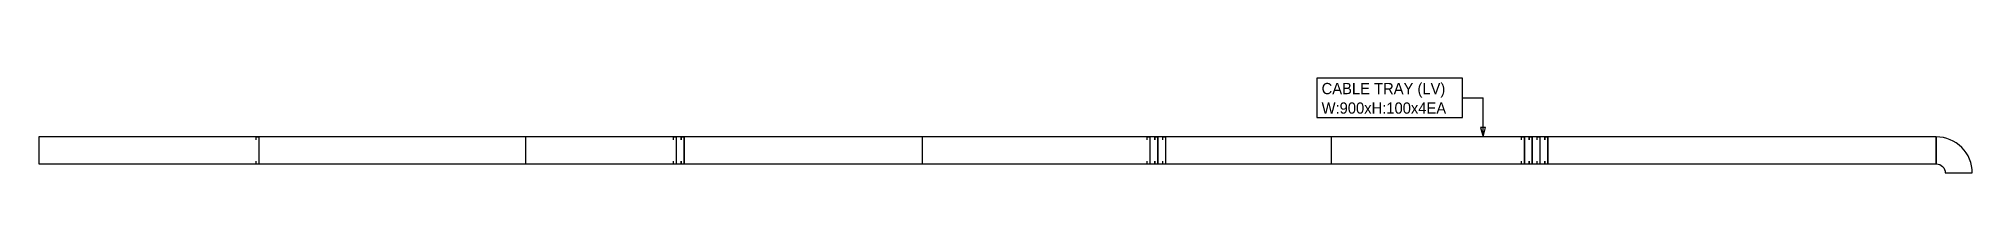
# Model space of a CAD drawing. Header units: millimetres. Extents: x -19577 to 374132, y 182625 to 847314.
# Drawn here: x 280600 to 344950, y 594150 to 597313 of the extents above; entities that cross this region are included whole.
import ezdxf
from ezdxf.enums import TextEntityAlignment as Align

# ---------------------------------------------------------------- set-up
doc = ezdxf.new("R2010")
doc.units = ezdxf.units.MM
doc.header["$LTSCALE"] = 150
doc.layers.add('-----26 Electrical Cable Tray_HV_N', color=30, linetype='Continuous')
doc.layers.add('-----26 Electrical Cable Tray_LV_STSPDU_B', color=41, linetype='Continuous')
doc.styles.add('ELEC', font='Dotum.ttf')

msp = doc.modelspace()

# ---------------------------------------------------------------- texts
at = {"layer": '-----26 Electrical Cable Tray_LV_STSPDU_B', "style": 'ELEC'}
for s, p in [('CABLE TRAY (LV)', (323295, 596963)), ('W:900xH:100x4EA', (323295, 596313))]:
    msp.add_text(s, height=375, dxfattribs=at).set_placement(p, align=Align.MIDDLE_LEFT)

# ---------------------------------------------------------------- linework, layer by layer
at = {"layer": '-----26 Electrical Cable Tray_HV_N', "color": 1}
msp.add_line((327981, 596655), (328666, 596655), dxfattribs=at)
at = {"layer": '-----26 Electrical Cable Tray_HV_N', "color": 1, "elevation": 0}
msp.add_lwpolyline([(323135, 597313), (323135, 595998), (327981, 595998), (327981, 597313)], close=True, dxfattribs=at)
msp.add_lwpolyline([(328666, 595350), (328746, 595670), (328586, 595670), (328666, 595350), (328666, 596655)], dxfattribs=at)
at = {"layer": '-----26 Electrical Cable Tray_LV_STSPDU_B', "elevation": 0}
for points in [[(280600, 595350), (280600, 594450), (343750, 594450), (343750, 595350)], [(296800, 595350), (296800, 594450), (343750, 594450), (343750, 595350)], [(310000, 595350), (310000, 594450), (343750, 594450), (343750, 595350)], [(323614, 595350), (323614, 594450), (343750, 594450), (343750, 595350)]]:
    msp.add_lwpolyline(points, close=True, dxfattribs=at)
at = {"layer": '-----26 Electrical Cable Tray_LV_STSPDU_B', "ltscale": 7.5, "const_width": 50, "elevation": 0}
for points in [[(287830, 595250), (287830, 595350), (287930, 595350), (287930, 594450), (287830, 594450), (287830, 594550)], [(301719, 595250), (301719, 595350), (301819, 595350), (301819, 594450), (301719, 594450), (301719, 594550)], [(301979, 595250), (301979, 595350), (302079, 595350), (302079, 594450), (301979, 594450), (301979, 594550)], [(317486, 595250), (317486, 595350), (317586, 595350), (317586, 594450), (317486, 594450), (317486, 594550)], [(317746, 595250), (317746, 595350), (317846, 595350), (317846, 594450), (317746, 594450), (317746, 594550)], [(318005, 595250), (318005, 595350), (318105, 595350), (318105, 594450), (318005, 594450), (318005, 594550)], [(329944, 595250), (329944, 595350), (330044, 595350), (330044, 594450), (329944, 594450), (329944, 594550)], [(330204, 595250), (330204, 595350), (330304, 595350), (330304, 594450), (330204, 594450), (330204, 594550)], [(330464, 595250), (330464, 595350), (330564, 595350), (330564, 594450), (330464, 594450), (330464, 594550)], [(330723, 595250), (330723, 595350), (330823, 595350), (330823, 594450), (330723, 594450), (330723, 594550)]]:
    msp.add_lwpolyline(points, dxfattribs=at)
at = {"layer": '-----26 Electrical Cable Tray_LV_STSPDU_B', "elevation": 0}
msp.add_lwpolyline([(343750, 594450), (343750, 594450, -0.414214), (344050, 594150), (344050, 594150), (344950, 594150, 0.414214), (343750, 595350)], format="xyb", close=True, dxfattribs=at)
msp.add_lwpolyline([(343750, 594450), (343750, 594450, -0.414214), (344050, 594150), (344050, 594150), (344950, 594150, 0.414214), (343750, 595350)], format="xyb", close=True, dxfattribs=at)
msp.add_lwpolyline([(343750, 594450), (343750, 594450, -0.414214), (344050, 594150), (344050, 594150), (344950, 594150, 0.414214), (343750, 595350)], format="xyb", close=True, dxfattribs=at)
msp.add_lwpolyline([(343750, 594450), (343750, 594450, -0.414214), (344050, 594150), (344050, 594150), (344950, 594150, 0.414214), (343750, 595350)], format="xyb", close=True, dxfattribs=at)
msp.add_lwpolyline([(343750, 594450), (343750, 594450, -0.414214), (344050, 594150), (344050, 594150), (344950, 594150, 0.414214), (343750, 595350)], format="xyb", close=True, dxfattribs=at)
msp.add_lwpolyline([(343750, 594450), (343750, 594450, -0.414214), (344050, 594150), (344050, 594150), (344950, 594150, 0.414214), (343750, 595350)], format="xyb", close=True, dxfattribs=at)
msp.add_lwpolyline([(343750, 594450), (343750, 594450, -0.414214), (344050, 594150), (344050, 594150), (344950, 594150, 0.414214), (343750, 595350)], format="xyb", close=True, dxfattribs=at)
msp.add_lwpolyline([(343750, 594450), (343750, 594450, -0.414214), (344050, 594150), (344050, 594150), (344950, 594150, 0.414214), (343750, 595350)], format="xyb", close=True, dxfattribs=at)

msp.set_redraw_order([(e.dxf.handle, doc.entitydb.next_handle()) for e in msp.query("TEXT MTEXT ATTDEF DIMENSION ARC_DIMENSION")])  # texts and dimensions are drawn at this point

doc.saveas('drawing.dxf')
